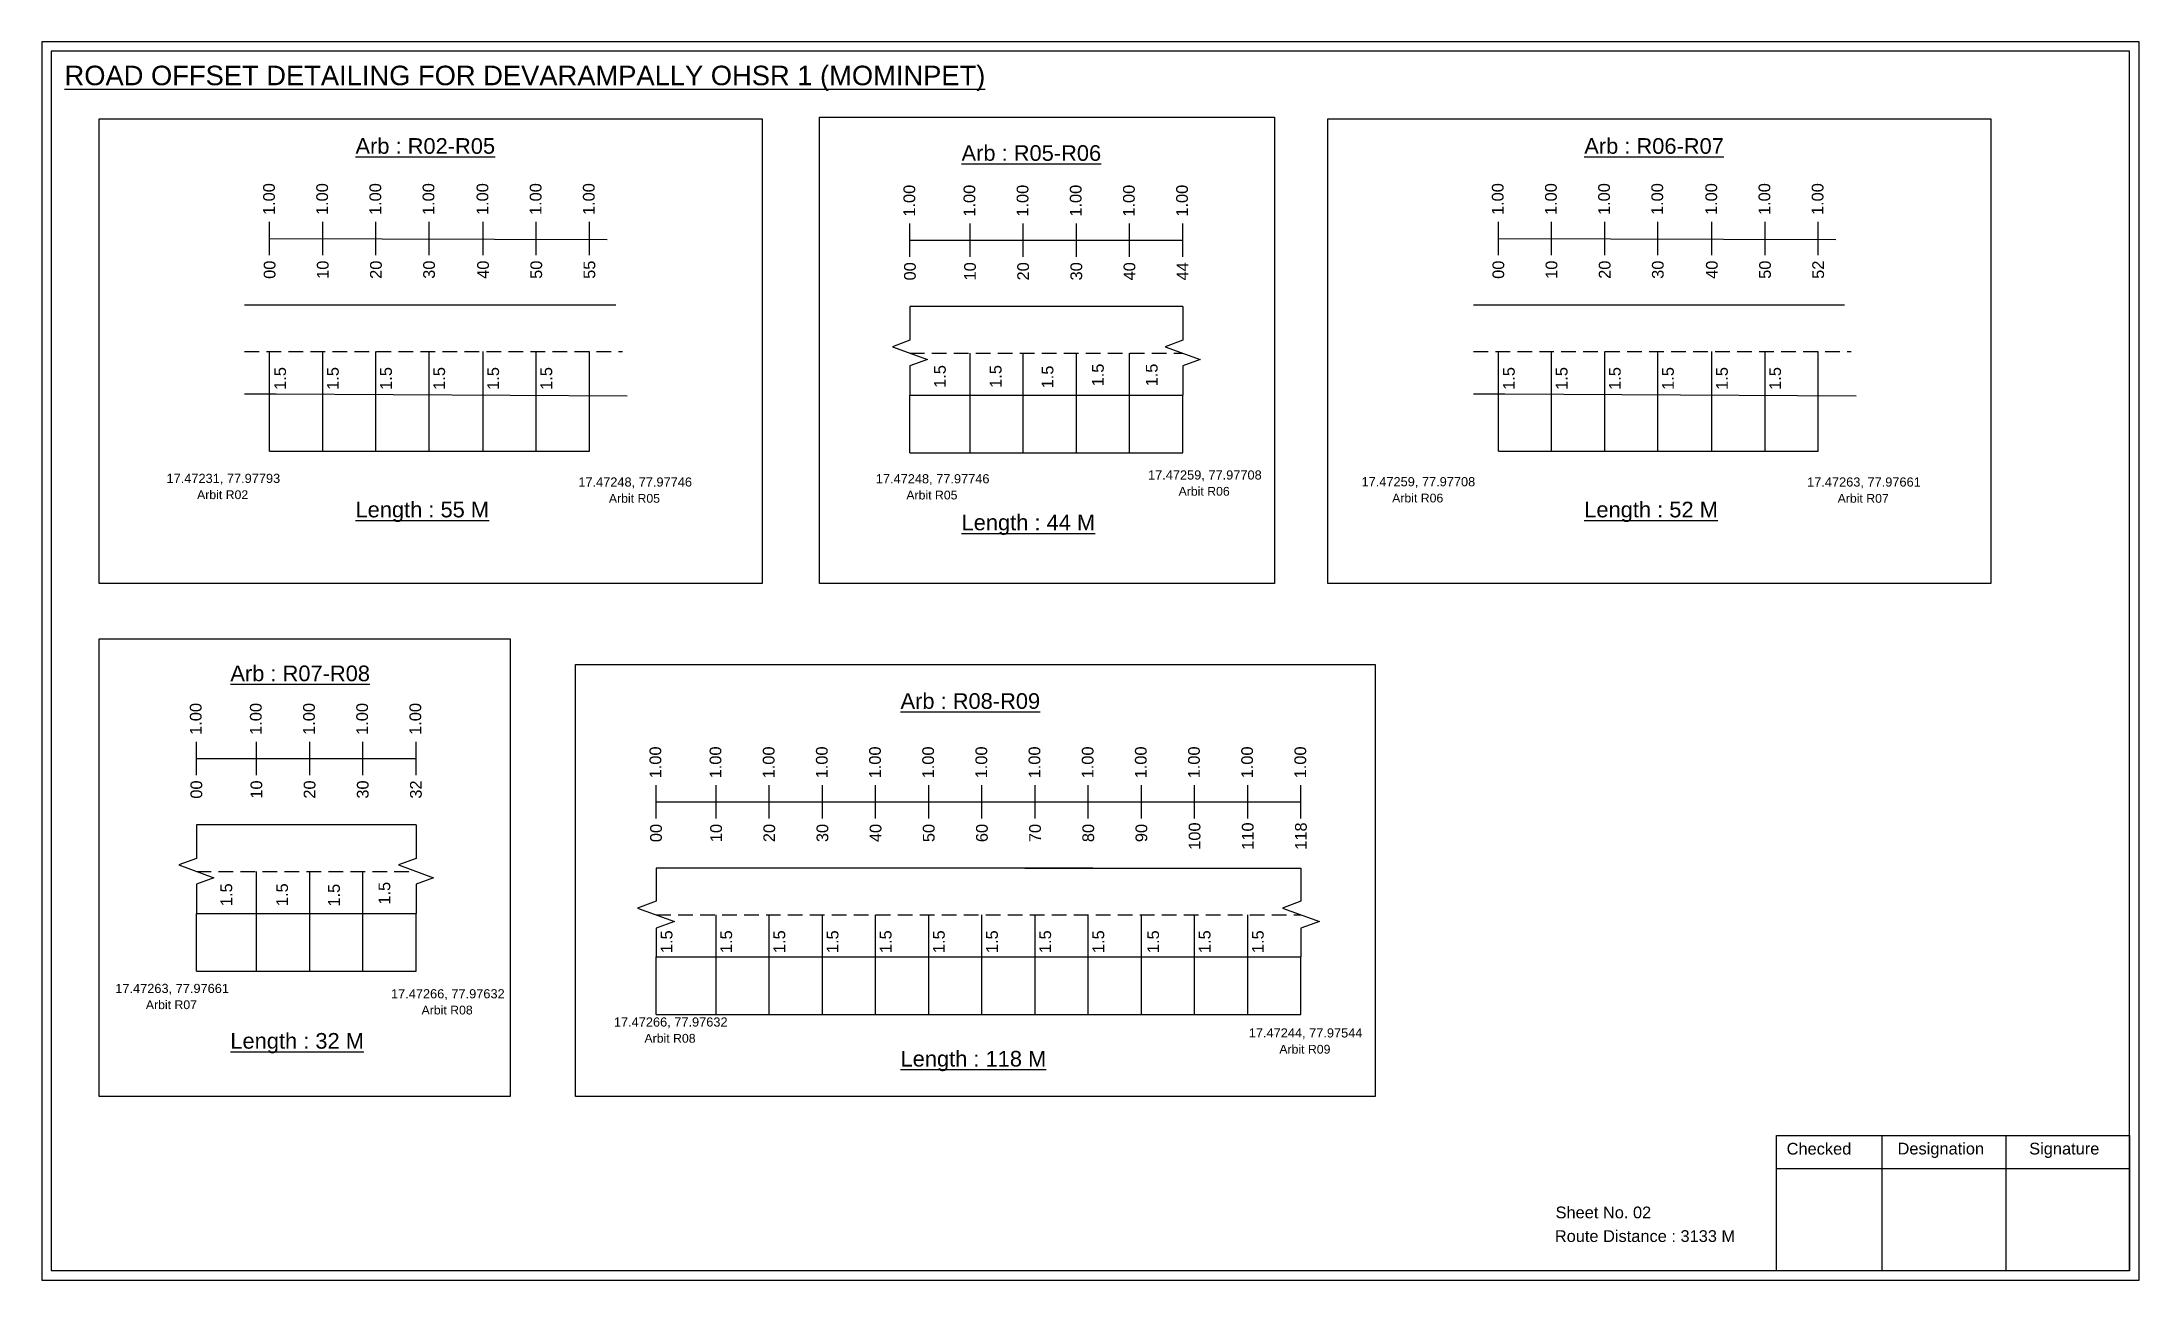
# Model space of a CAD drawing. Header units: inches. Extents: x 774 to 7852, y 198 to 1433.
# Drawn here: x 4534 to 5071, y 1014 to 1331 of the extents above; entities that cross this region are included whole.
import ezdxf

# ---------------------------------------------------------------- set-up
doc = ezdxf.new("R2010")
doc.units = ezdxf.units.IN
doc.header["$MEASUREMENT"] = 0
doc.linetypes.add('DASHED2', pattern=[0.375, 0.25, -0.125])
doc.layers.add('PDF_Geometry', color=7, linetype='Continuous')
doc.layers.add('PDF_Text', color=5, linetype='Continuous')
doc.styles.add('PDF Arial', font='arial.ttf')
doc.styles.get("Standard").update_dxf_attribs({"font": 'arial.ttf'})

msp = doc.modelspace()

# ---------------------------------------------------------------- texts
at = {"color": 242, "true_color": 0xcd2027}
for s, height, p in [('%%UROAD OFFSET DETAILING FOR DEVARAMPALLY OHSR 1 (MOMINPET)', 5, (4540.01, 1319.51)), ('%%UArb : R02-R05', 4, (4614.44, 1301.97)), ('%%UArb : R05-R06', 4, (4769.48, 1300.17)), ('%%UArb : R06-R07', 4, (4928.78, 1301.97)), ('%%ULength : 55 M', 4, (4614.44, 1208.97)), ('%%ULength : 52 M', 4, (4928.78, 1208.97)), ('%%ULength : 44 M', 4, (4769.48, 1205.67)), ('%%UArb : R07-R08', 4, (4582.43, 1167.06)), ('%%UArb : R08-R09', 4, (4753.87, 1159.99)), ('%%ULength : 32 M', 4, (4582.43, 1073.06)), ('%%ULength : 118 M', 4, (4753.87, 1068.49))]:
    msp.add_text(s, height=height, dxfattribs=at).set_placement(p)
at = {"color": 217, "true_color": 0x93278f}
for s, p in [('1.00', (4593.81, 1286.3)), ('1.00', (4607.41, 1286.3)), ('1.00', (4621.01, 1286.3)), ('1.00', (4634.61, 1286.3)), ('1.00', (4648.42, 1286.3)), ('1.00', (4662.02, 1286.3)), ('1.00', (4675.62, 1286.3)), ('1.00', (4757.61, 1285.89)), ('1.00', (4772.98, 1285.89)), ('1.00', (4786.58, 1285.89)), ('1.00', (4800.18, 1285.89)), ('1.00', (4813.78, 1285.89)), ('1.00', (4827.38, 1285.89)), ('1.00', (4908.14, 1286.3)), ('1.00', (4921.74, 1286.3)), ('1.00', (4935.34, 1286.3)), ('1.00', (4948.94, 1286.3)), ('1.00', (4962.76, 1286.3)), ('1.00', (4976.36, 1286.3)), ('1.00', (4989.96, 1286.3)), ('00', (4593.96, 1269.98)), ('10', (4607.56, 1269.98)), ('20', (4621.16, 1269.98)), ('30', (4634.76, 1269.98)), ('40', (4648.57, 1269.98)), ('50', (4662.17, 1269.98)), ('55', (4675.77, 1269.98)), ('00', (4757.76, 1269.57)), ('10', (4773.13, 1269.57)), ('20', (4786.73, 1269.57)), ('30', (4800.33, 1269.57)), ('40', (4813.93, 1269.57)), ('44', (4827.53, 1269.57)), ('00', (4908.29, 1269.98)), ('10', (4921.89, 1269.98)), ('20', (4935.49, 1269.98)), ('30', (4949.09, 1269.98)), ('40', (4962.91, 1269.98)), ('50', (4976.51, 1269.98)), ('52', (4990.11, 1269.98)), ('1.00', (4575.07, 1153.33)), ('1.00', (4590.44, 1153.33)), ('1.00', (4604.04, 1153.33)), ('1.00', (4617.64, 1153.33)), ('1.00', (4631.24, 1153.33)), ('1.00', (4692.66, 1142.21)), ('1.00', (4708.03, 1142.21)), ('1.00', (4721.63, 1142.21)), ('1.00', (4735.23, 1142.21)), ('1.00', (4748.83, 1142.21)), ('1.00', (4762.43, 1142.21)), ('1.00', (4776.03, 1142.21)), ('1.00', (4789.63, 1142.21)), ('1.00', (4803.23, 1142.21)), ('1.00', (4816.83, 1142.21)), ('1.00', (4830.43, 1142.21)), ('1.00', (4844.03, 1142.21)), ('1.00', (4857.63, 1142.21)), ('00', (4575.22, 1137.01)), ('10', (4590.59, 1137.01)), ('20', (4604.19, 1137.01)), ('30', (4617.79, 1137.01)), ('32', (4631.39, 1137.01)), ('00', (4692.81, 1125.89)), ('10', (4708.18, 1125.89)), ('20', (4721.78, 1125.89)), ('30', (4735.38, 1125.89)), ('40', (4748.98, 1125.89)), ('50', (4762.58, 1125.89)), ('60', (4776.18, 1125.89)), ('70', (4789.78, 1125.89)), ('80', (4803.38, 1125.89)), ('90', (4816.98, 1125.89)), ('100', (4830.58, 1123.94)), ('110', (4844.18, 1123.94)), ('118', (4857.78, 1123.94))]:
    msp.add_text(s, height=3, rotation=90, dxfattribs=at).set_placement(p)
for p in [(4596.66, 1241.59), (4610.15, 1241.59), (4623.75, 1241.59), (4637.35, 1241.59), (4651.16, 1241.59), (4664.76, 1241.59), (4765.44, 1242.1), (4779.71, 1242.1), (4792.97, 1241.97), (4805.86, 1242.47), (4819.63, 1242.47), (4910.99, 1241.59), (4924.49, 1241.59), (4938.09, 1241.59), (4951.69, 1241.59), (4965.5, 1241.59), (4979.1, 1241.59), (4582.9, 1109.53), (4597.17, 1109.53), (4610.44, 1109.4), (4623.33, 1109.9), (4695.51, 1097.51), (4710.77, 1097.51), (4724.37, 1097.51), (4737.97, 1097.51), (4751.57, 1097.51), (4765.17, 1097.51), (4778.77, 1097.51), (4792.37, 1097.51), (4805.97, 1097.51), (4819.99, 1097.51), (4833.17, 1097.51), (4846.77, 1097.51)]:
    msp.add_text('1.5', height=3, rotation=90).set_placement(p)
at = {"color": 5}
for s, height, p in [('17.47231, 77.97793', 2.34, (4566.09, 1217.77)), ('17.47248, 77.97746', 2.34, (4671.44, 1216.84)), ('17.47248, 77.97746', 2.34, (4747.54, 1217.68)), ('17.47259, 77.97708', 2.34, (4817.18, 1218.64)), ('17.47259, 77.97708', 2.34, (4871.8, 1216.92)), ('17.47263, 77.97661', 2.34, (4985.78, 1216.84)), ('Arbit R02', 2.246, (4573.91, 1213.64)), ('Arbit R05', 2.246, (4679.26, 1212.71)), ('Arbit R05', 2.246, (4755.36, 1213.55)), ('Arbit R06', 2.246, (4825, 1214.51)), ('Arbit R06', 2.246, (4879.63, 1212.79)), ('Arbit R07', 2.246, (4993.6, 1212.71)), ('17.47263, 77.97661', 2.34, (4552.99, 1087.3)), ('Arbit R07', 2.246, (4560.81, 1083.18)), ('17.47266, 77.97632', 2.34, (4623.52, 1085.93)), ('Arbit R08', 2.246, (4631.34, 1081.81)), ('17.47266, 77.97632', 2.34, (4680.54, 1078.71)), ('Arbit R08', 2.246, (4688.36, 1074.59)), ('17.47244, 77.97544', 2.34, (4842.95, 1075.92)), ('Arbit R09', 2.246, (4850.77, 1071.79))]:
    msp.add_text(s, height=height, dxfattribs=at).set_placement(p)
for s, p in [('Sheet No. 02', (4921.44, 1029.67)), ('Route Distance : 3133 M', (4921.25, 1023.62))]:
    msp.add_text(s, height=3).set_placement(p)
at = {"layer": 'PDF_Text', "color": 7, "attachment_point": 7, "style": 'PDF Arial'}
for s, insert, char_height in [('Checked', (4980.55, 1045.92), 3.001), ('Designation', (5008.92, 1045.09), 3.0006), ('Signature', (5042.6, 1045.09), 3.001)]:
    msp.add_mtext(s, dxfattribs=dict(at, insert=insert, char_height=char_height))

# ---------------------------------------------------------------- linework, layer by layer
at = {"color": 217, "true_color": 0x93278f}
for p, q in [((4592.48, 1276), (4592.48, 1284.56)), ((4606.08, 1276), (4606.08, 1284.56)), ((4619.68, 1276), (4619.68, 1284.56)), ((4633.28, 1276), (4633.28, 1284.56)), ((4647.1, 1276), (4647.1, 1284.56)), ((4660.7, 1276), (4660.7, 1284.56)), ((4674.3, 1276), (4674.3, 1284.56)), ((4756.28, 1275.6), (4756.28, 1284.16)), ((4771.65, 1275.6), (4771.65, 1284.16)), ((4785.25, 1275.6), (4785.25, 1284.16)), ((4798.85, 1275.6), (4798.85, 1284.16)), ((4812.45, 1275.6), (4812.45, 1284.16)), ((4826.05, 1275.6), (4826.05, 1284.16)), ((4906.82, 1276), (4906.82, 1284.56)), ((4920.42, 1276), (4920.42, 1284.56)), ((4934.02, 1276), (4934.02, 1284.56)), ((4947.62, 1276), (4947.62, 1284.56)), ((4961.43, 1276), (4961.43, 1284.56)), ((4975.03, 1276), (4975.03, 1284.56)), ((4988.63, 1276), (4988.63, 1284.56)), ((4592.48, 1280.27), (4678.81, 1280.03)), ((4756.28, 1279.87), (4826.05, 1279.87)), ((4906.82, 1280.27), (4993.14, 1280.03)), ((4573.75, 1143.03), (4573.75, 1151.59)), ((4589.12, 1143.03), (4589.12, 1151.59)), ((4602.72, 1143.03), (4602.72, 1151.59)), ((4616.32, 1143.03), (4616.32, 1151.59)), ((4629.92, 1143.03), (4629.92, 1151.59)), ((4573.75, 1147.3), (4629.92, 1147.3)), ((4691.33, 1131.92), (4691.33, 1140.48)), ((4706.7, 1131.92), (4706.7, 1140.48)), ((4720.3, 1131.92), (4720.3, 1140.48)), ((4733.9, 1131.92), (4733.9, 1140.48)), ((4747.5, 1131.92), (4747.5, 1140.48)), ((4761.1, 1131.92), (4761.1, 1140.48)), ((4774.7, 1131.92), (4774.7, 1140.48)), ((4788.3, 1131.92), (4788.3, 1140.48)), ((4801.9, 1131.92), (4801.9, 1140.48)), ((4815.5, 1131.92), (4815.5, 1140.48)), ((4829.1, 1131.92), (4829.1, 1140.48)), ((4842.7, 1131.92), (4842.7, 1140.48)), ((4856.3, 1131.92), (4856.3, 1140.48)), ((4691.33, 1136.19), (4856.3, 1136.19))]:
    msp.add_line(p, q, dxfattribs=at)
for p, q in [((4681.03, 1263.28), (4586.07, 1263.28)), ((4826.05, 1262.88), (4756.28, 1262.88)), ((4995.37, 1263.28), (4900.41, 1263.28)), ((4592.48, 1225.86), (4592.48, 1251.4)), ((4606.08, 1225.86), (4606.08, 1251.4)), ((4619.68, 1225.86), (4619.68, 1251.4)), ((4633.28, 1225.86), (4633.28, 1251.4)), ((4647.1, 1225.86), (4647.1, 1251.4)), ((4660.7, 1225.86), (4660.7, 1251.4)), ((4674.3, 1225.86), (4674.3, 1251.4)), ((4771.65, 1225.46), (4771.65, 1250.99)), ((4785.25, 1225.46), (4785.25, 1250.99)), ((4798.85, 1225.46), (4798.85, 1250.99)), ((4812.45, 1225.46), (4812.45, 1250.99)), ((4906.82, 1225.86), (4906.82, 1251.4)), ((4920.42, 1225.86), (4920.42, 1251.4)), ((4934.02, 1225.86), (4934.02, 1251.4)), ((4947.62, 1225.86), (4947.62, 1251.4)), ((4961.43, 1225.86), (4961.43, 1251.4)), ((4975.03, 1225.86), (4975.03, 1251.4)), ((4988.63, 1225.86), (4988.63, 1251.4)), ((4756.28, 1240.19), (4826.05, 1240.19)), ((4756.28, 1225.46), (4756.28, 1240.19)), ((4826.05, 1225.46), (4826.05, 1240.19)), ((4629.92, 1130.31), (4573.75, 1130.31)), ((4589.12, 1092.89), (4589.12, 1118.42)), ((4602.72, 1092.89), (4602.72, 1118.42)), ((4616.32, 1092.89), (4616.32, 1118.42)), ((4803.1, 1119.2), (4691.33, 1119.2)), ((4785.63, 1119.2), (4856.3, 1119.2)), ((4573.75, 1107.62), (4629.92, 1107.62)), ((4573.75, 1092.89), (4573.75, 1107.62)), ((4629.92, 1092.89), (4629.92, 1107.62)), ((4706.7, 1081.78), (4706.7, 1107.31)), ((4720.3, 1081.78), (4720.3, 1107.31)), ((4733.9, 1081.78), (4733.9, 1107.31)), ((4747.5, 1081.78), (4747.5, 1107.31)), ((4761.1, 1081.78), (4761.1, 1107.31)), ((4774.7, 1081.78), (4774.7, 1107.31)), ((4788.3, 1081.78), (4788.3, 1107.31)), ((4801.9, 1081.78), (4801.9, 1107.31)), ((4815.5, 1081.78), (4815.5, 1107.31)), ((4829.1, 1081.78), (4829.1, 1107.31)), ((4842.7, 1081.78), (4842.7, 1107.31)), ((4691.33, 1096.51), (4856.3, 1096.51)), ((4691.33, 1081.78), (4691.33, 1096.51)), ((4856.3, 1081.78), (4856.3, 1096.51))]:
    msp.add_line(p, q)
at = {"linetype": 'DASHED2', "ltscale": 15}
for p, q in [((4586.07, 1251.4), (4682.75, 1251.4)), ((4756.28, 1250.99), (4826.05, 1250.99)), ((4900.41, 1251.4), (4997.09, 1251.4)), ((4573.75, 1118.42), (4629.92, 1118.42)), ((4691.33, 1107.31), (4856.3, 1107.31))]:
    msp.add_line(p, q, dxfattribs=at)
at = {"color": 5}
for p, q in [((4592.48, 1225.86), (4674.3, 1225.89)), ((4756.28, 1225.46), (4826.05, 1225.46)), ((4906.82, 1225.86), (4988.63, 1225.89)), ((4573.75, 1092.89), (4629.92, 1092.89)), ((4691.33, 1081.78), (4856.3, 1081.78))]:
    msp.add_line(p, q, dxfattribs=at)
for points in [[(4548.85, 1310.91), (4718.47, 1310.91), (4718.47, 1192.09), (4548.85, 1192.09)], [(4733.18, 1311.3), (4849.53, 1311.3), (4849.53, 1192.09), (4733.18, 1192.09)], [(4863.19, 1310.91), (5032.8, 1310.91), (5032.8, 1192.09), (4863.19, 1192.09)], [(4548.85, 1177.86), (4654.02, 1177.86), (4654.02, 1060.85), (4548.85, 1060.85)], [(4670.73, 1171.34), (4875.29, 1171.34), (4875.29, 1060.85), (4670.73, 1060.85)]]:
    msp.add_lwpolyline(points, close=True)
at = {"linetype": 'Continuous'}
for points in [[(4756.28, 1262.88), (4756.28, 1254.27), (4751.78, 1252.63), (4760.78, 1249.36), (4756.28, 1247.72), (4756.28, 1240.19)], [(4826.05, 1262.88), (4826.05, 1254.27), (4821.55, 1252.63), (4830.55, 1249.36), (4826.05, 1247.72), (4826.05, 1240.19)], [(4573.75, 1130.31), (4573.75, 1121.7), (4569.25, 1120.06), (4578.24, 1116.79), (4573.75, 1115.15), (4573.75, 1107.62)], [(4629.92, 1130.31), (4629.92, 1121.7), (4625.42, 1120.06), (4634.41, 1116.79), (4629.92, 1115.15), (4629.92, 1107.62)], [(4629.92, 1130.31), (4629.92, 1121.7), (4625.42, 1120.06), (4634.41, 1116.79), (4629.92, 1115.15), (4629.92, 1107.62)], [(4691.33, 1119.2), (4691.33, 1110.76), (4686.59, 1109.04), (4696.07, 1105.59), (4691.33, 1103.86), (4691.33, 1096.51)], [(4856.3, 1119.2), (4856.3, 1110.76), (4851.56, 1109.04), (4861.04, 1105.59), (4856.3, 1103.86), (4856.3, 1096.51)]]:
    msp.add_lwpolyline(points, dxfattribs=at)
for points in [[(4586.07, 1240.59), (4594.13, 1240.59), (4683.98, 1240.09)], [(4900.41, 1240.59), (4908.47, 1240.59), (4998.32, 1240.09)]]:
    msp.add_lwpolyline(points)
at = {"layer": 'PDF_Geometry'}
for points in [[(4534.23, 1330.58), (4534.23, 1013.87), (5070.7, 1013.87), (5070.7, 1330.58)], [(4536.55, 1328.26), (4536.55, 1016.29), (5068.28, 1016.29), (5068.28, 1328.26)]]:
    msp.add_lwpolyline(points, close=True, dxfattribs=at)
at = {"layer": 'PDF_Geometry', "color": 242, "true_color": 0xcc1f26}
msp.add_lwpolyline([(5068.28, 1016.2), (4977.94, 1016.2), (4977.94, 1050.81), (5068.28, 1050.81)], close=True, dxfattribs=at)
for points in [[(5004.92, 1050.81), (5004.92, 1016.2)], [(5036.65, 1050.81), (5036.65, 1016.2)], [(4977.94, 1042.43), (5068.28, 1042.43)]]:
    msp.add_lwpolyline(points, dxfattribs=at)

msp.set_redraw_order([(e.dxf.handle, doc.entitydb.next_handle()) for e in msp.query("TEXT MTEXT ATTDEF DIMENSION ARC_DIMENSION")])  # texts and dimensions are drawn at this point

doc.saveas('drawing.dxf')
